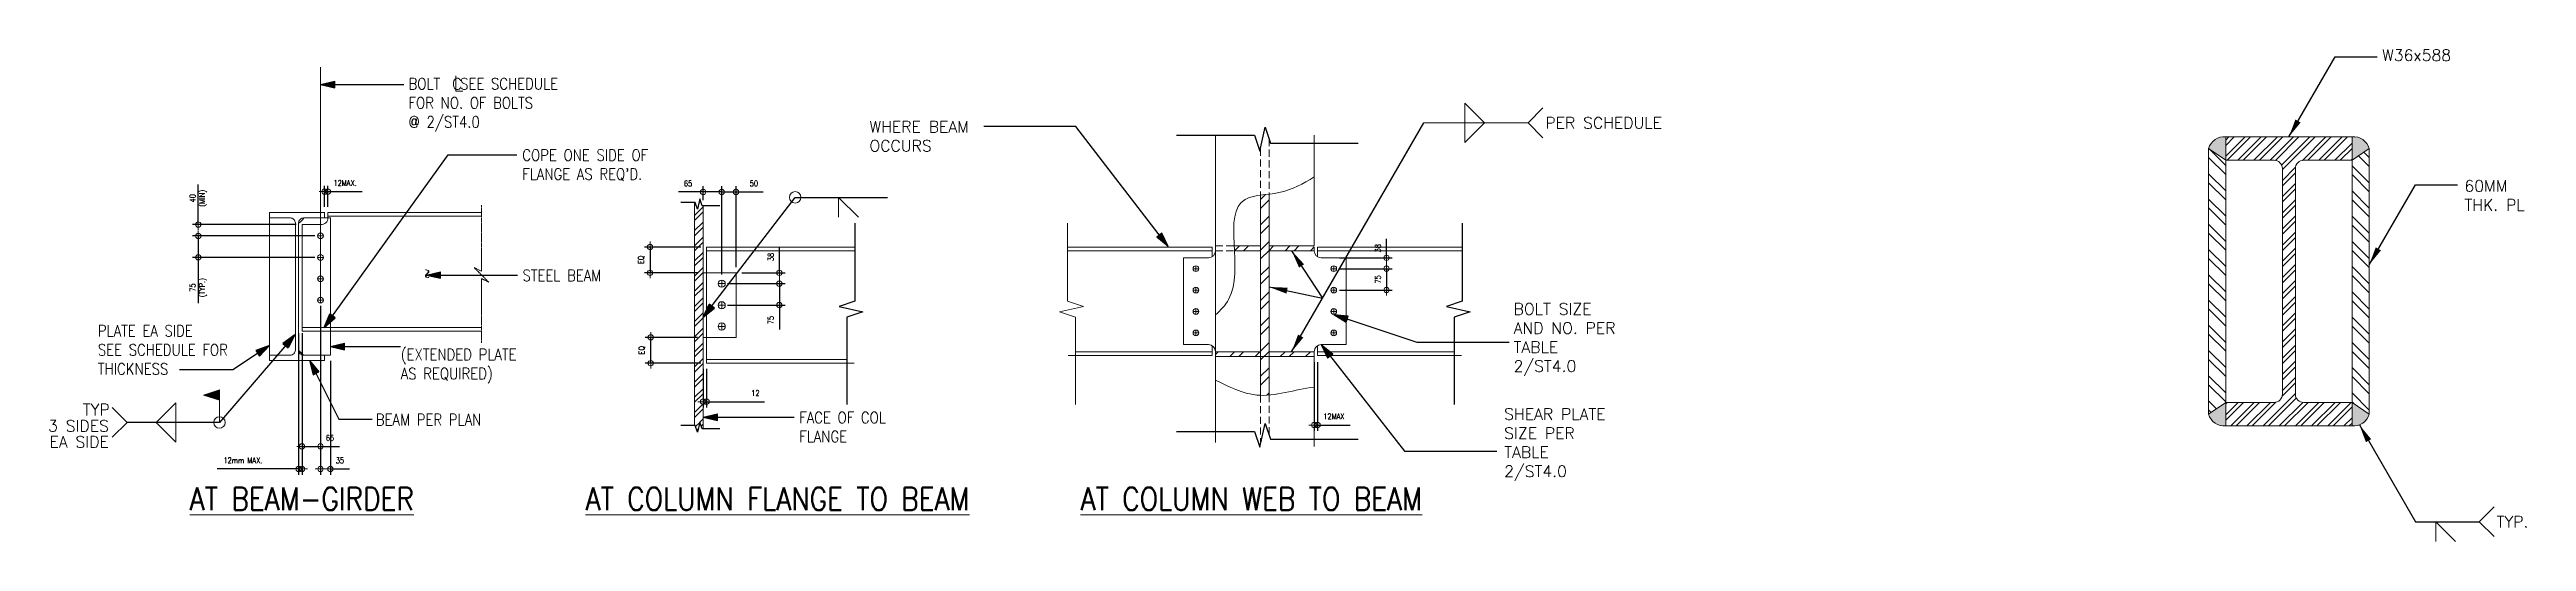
# Model space of a CAD drawing. Header units: millimetres. Extents: x -14320 to 437400, y -59080 to 73710.
# Drawn here: x 29545 to 38211, y 19687 to 21410 of the extents above; entities that cross this region are included whole.
import ezdxf
from ezdxf.enums import TextEntityAlignment as Align

# ---------------------------------------------------------------- set-up
doc = ezdxf.new("R2010")
doc.units = ezdxf.units.MM
doc.header["$LTSCALE"] = 10
doc.header["$MEASUREMENT"] = 0
for name, pattern in [('DASHED', [0.75, 0.5, -0.25]), ('HIDDEN', [0.375, 0.25, -0.125]), ('PHANTOM2', [1.25, 0.625, -0.125, 0.125, -0.125, 0.125, -0.125])]:
    doc.linetypes.add(name, pattern=pattern)
for name, color, linetype, lineweight in [('S-ANNO-DIMS', 1, 'Continuous', 5), ('S-Anno-Symb', 143, 'PHANTOM2', 13), ('S-Anno-Text', 52, 'Continuous', 15), ('S-ANNO-WELD', 1, 'Continuous', 9), ('S-BEAM-IDEN', 2, 'Continuous', 9), ('S-DETL-LN03', 3, 'Continuous', 9), ('S-DETL-LN04', 4, 'Continuous', 9), ('S-DETL-LN4', 4, 'Continuous', 9), ('S-DETL-LN8', 8, 'Continuous', 9), ('S-DETL-PATT', 9, 'Continuous', 9), ('WELD', 251, 'Continuous', 5)]:
    doc.layers.add(name, color=color, linetype=linetype, lineweight=lineweight)
doc.styles.add('1', font='simplex.shx', dxfattribs={"width": 0.85, "height": 40})
doc.styles.add('2', font='simplex.shx', dxfattribs={"width": 0.95, "height": 40})
doc.styles.add('40', font='simplex.shx', dxfattribs={"width": 0.8, "height": 20})
doc.styles.add('ROMANS8', font='ROMANS.shx', dxfattribs={"height": 0.75})
doc.styles.add('ROMANSX', font='ROMANS.shx', dxfattribs={"height": 0.09375})
doc.dimstyles.new('ESCA20', dxfattribs={"dimtxt": 40, "dimasz": 0.25, "dimexe": 20, "dimexo": 20, "dimgap": 20, "dimtad": 1, "dimdec": 0, "dimrnd": 1, "dimdsep": 46, "dimtxsty": '40', "dimblk1": 'ESCADIM_ARW', "dimblk2": 'ESCADIM_ARW', "dimsah": 1, "dimcen": 50, "dimclrd": 256, "dimclre": 256, "dimclrt": 52, "dimadec": 0, "dimazin": 0, "dimtfac": 1, "dimtdec": 0, "dimtofl": 0, "dimtmove": 0, "dimatfit": 3, "dimldrblk": 'ESCADIM_ARW', "dimfxl": 1, "dimtolj": 1, "dimtzin": 0, "dimarcsym": 0})
doc.dimstyles.new('ESCA_ARW$7', dxfattribs={"dimtxt": 200, "dimasz": 1, "dimexe": 100, "dimexo": 100, "dimgap": 100, "dimtad": 1, "dimdec": 0, "dimrnd": 1, "dimdsep": 46, "dimtxsty": '1', "dimblk1": 'dim_arw', "dimblk2": 'dim_arw', "dimsah": 1, "dimcen": 50, "dimclrd": 1, "dimclre": 256, "dimclrt": 52, "dimadec": 0, "dimazin": 0, "dimtfac": 1, "dimtofl": 0, "dimtmove": 0, "dimatfit": 3, "dimldrblk": 'dim_arw', "dimfxl": 1, "dimtolj": 1, "dimtzin": 0, "dimarcsym": 0})
doc.dimstyles.new('TYP8$7', dxfattribs={"dimscale": 8, "dimtxt": 0.09375, "dimasz": 0.125, "dimexe": 0.0625, "dimexo": 0.0625, "dimgap": 0.03125, "dimtad": 0, "dimtoh": 1, "dimdec": 4, "dimzin": 3, "dimdsep": 46, "dimlunit": 4, "dimtxsty": 'ROMANS8', "dimcen": 0.125, "dimdle": 0.0625, "dimclrd": 256, "dimclre": 256, "dimclrt": 2, "dimadec": 0, "dimazin": 0, "dimtfac": 1, "dimtdec": 4, "dimtmove": 0, "dimatfit": 3, "dimfxl": 1, "dimtvp": 0.7, "dimfrac": 2, "dimtolj": 1, "dimtzin": 0, "dimarcsym": 0})
pattern_1 = [(45, (-29043.986, 11679.27), (-44.194174, 44.194174), []), (45, (-29043.986, 11710.52), (-44.194174, 44.194174), [])]

msp = doc.modelspace()

# ---------------------------------------------------------------- texts
at = {"layer": 'S-ANNO-DIMS', "color": 52, "insert": (30773.5, 20301.6), "char_height": 40, "width": 447.364, "attachment_point": 4, "style": '1'}
msp.add_mtext('\\A1;(EXTENDED PLATE AS REQUIRED)', dxfattribs=at)
at = {"layer": 'S-Anno-Text'}
for s, insert, char_height, width, attachment_point, style in [('W36x588', (37705.2, 21389.5), 40, 435.833, 4, 'ROMANSX'), ('BOLT   SEE SCHEDULE FOR NO. OF BOLTS\\P@ 2/ST4.0', (30800.7, 21309.4), 40, 670.281, 1, '1'), ('WHERE BEAM\\POCCURS', (32413.3, 21105.7), 40, 435.833, 4, 'ROMANSX'), ('PER SCHEDULE', (34778.1, 21152.6), 40, 435.833, 4, 'ROMANSX'), ("COPE ONE SIDE OF FLANGE AS REQ'D.", (31198.8, 21059.9), 40, 670.281, 1, '1'), ('60MM \\PTHK. PL', (37993.5, 20898.6), 40, 435.833, 4, 'ROMANSX'), ('STEEL BEAM', (31199.4, 20638.6), 40, 670.281, 1, '1'), ('BOLT SIZE AND NO. PER TABLE 2/ST4.0', (34666.9, 20394.4), 40, 435.833, 4, 'ROMANSX'), ('PLATE EA SIDE \\PSEE SCHEDULE FOR THICKNESS', (29713.8, 20444.8), 40, 670.281, 1, '1'), ('3 SIDES', (29752.2, 20091.9), 40, 275.166, 6, 'ROMANSX'), ('TYP', (29755.3, 20148.8), 40, 166.667, 6, 'ROMANSX'), ('BEAM PER PLAN', (30686.6, 20133.8), 40, 670.281, 1, '1'), ('FACE OF COL\\PFLANGE', (32167.7, 20141.2), 40, 670.281, 1, '1'), ('SHEAR PLATE SIZE PER TABLE 2/ST4.0', (34634, 20026.4), 40, 435.833, 4, 'ROMANSX'), ('EA SIDE', (29752.2, 20036), 40, 275.166, 6, 'ROMANSX'), ('{\\LAT BEAM-GIRDER}', (30035.5, 19876.5), 80, 1043.657, 1, '1'), ('{\\LAT COLUMN FLANGE TO BEAM}', (31420.2, 19876.5), 80, 1609.181, 1, '1'), ('{\\LAT COLUMN WEB TO BEAM}', (33151.8, 19876.5), 80, 1598.436, 1, '1'), ('TYP.', (38105.9, 19756.2), 40, 435.833, 4, 'ROMANSX')]:
    msp.add_mtext(s, dxfattribs=dict(at, insert=insert, char_height=char_height, width=width, attachment_point=attachment_point, style=style))
at = {"layer": 'S-Anno-Text', "insert": (30843.2, 20607.2), "char_height": 40, "width": 411.494, "attachment_point": 1, "rotation": 90, "style": '1'}
msp.add_mtext('~', dxfattribs=at)

# ---------------------------------------------------------------- blocks, each defined once
blk = doc.blocks.new('dim_arw')
h = blk.add_hatch(color=256)
h.paths.add_polyline_path([(-126, 29), (0, 0), (-126, -29, -0.115681), (-133, 0, -0.115681)])
h.paths.add_polyline_path([(-249, 58), (-126, 29, 0.115681), (-133, 0, 0.115681), (-126, -29), (-249, -58)])
for p, q in [((0, 0), (-249, 58)), ((-249, 58), (-249, -58)), ((0, 0), (-249, -58))]:
    blk.add_line(p, q)
blk = doc.blocks.new('ESCADIM_ARW')
at = {"color": 9}
blk.add_line((75, 0), (-75, 0), dxfattribs=at)
blk.add_circle((0, 0), 37.5, dxfattribs=at)
blk = doc.blocks.new('*D23')
at = {"layer": 'Defpoints', "color": 0, "transparency": 16777216}
for p in [(30518.8, 20912.1), (30506.8, 20838.9), (30518.8, 20838.9)]:
    blk.add_point(p, dxfattribs=at)
at = {"layer": 'S-BEAM-IDEN', "lineweight": -2, "transparency": 16777216}
for p, q in [((30506.6, 20912.1), (30506.3, 20912.1)), ((30506.8, 20858.9), (30506.8, 20932.1)), ((30518.8, 20858.9), (30518.8, 20932.1)), ((30519.1, 20912.1), (30638.5, 20912.1))]:
    blk.add_line(p, q, dxfattribs=at)
at = {"layer": 'S-BEAM-IDEN', "lineweight": -2, "transparency": 16777216, "xscale": 0.25, "yscale": 0.25, "zscale": 0.25}
blk.add_blockref('ESCADIM_ARW', (30506.8, 20912.1), dxfattribs=at)
at = {"layer": 'S-BEAM-IDEN', "lineweight": -2, "transparency": 16777216, "xscale": 0.25, "yscale": 0.25, "zscale": 0.25, "rotation": 180}
blk.add_blockref('ESCADIM_ARW', (30518.8, 20912.1), dxfattribs=at)
at = {"layer": 'S-BEAM-IDEN', "color": 52, "transparency": 16777216, "insert": (30578.9, 20942.1), "char_height": 20, "attachment_point": 5, "style": '40'}
blk.add_mtext('\\A1;12MAX.', dxfattribs=at)
blk = doc.blocks.new('*D24')
at = {"layer": 'Defpoints', "color": 0, "transparency": 16777216}
for p in [(30416.1, 20436), (30428.1, 20436), (30416.1, 19941)]:
    blk.add_point(p, dxfattribs=at)
at = {"layer": 'S-ANNO-DIMS', "lineweight": -2, "transparency": 16777216}
for p, q in [((30416.1, 20416), (30416.1, 19921)), ((30428.1, 20416), (30428.1, 19921)), ((30415.9, 19941), (30131.6, 19941)), ((30428.4, 19941), (30428.6, 19941))]:
    blk.add_line(p, q, dxfattribs=at)
at = {"layer": 'S-ANNO-DIMS', "lineweight": -2, "transparency": 16777216, "xscale": 0.25, "yscale": 0.25, "zscale": 0.25}
blk.add_blockref('ESCADIM_ARW', (30416.1, 19941), dxfattribs=at)
at = {"layer": 'S-ANNO-DIMS', "lineweight": -2, "transparency": 16777216, "xscale": 0.25, "yscale": 0.25, "zscale": 0.25, "rotation": 180}
blk.add_blockref('ESCADIM_ARW', (30428.1, 19941), dxfattribs=at)
at = {"layer": 'S-ANNO-DIMS', "color": 52, "transparency": 16777216, "insert": (30221.3, 19971), "char_height": 20, "attachment_point": 5, "style": '40'}
blk.add_mtext('\\A1;12mm MAX.', dxfattribs=at)
blk = doc.blocks.new('cp_line')
at = {"layer": 'S-Anno-Symb'}
blk.add_lwpolyline([(-18, 144), (-18, -129), (100, -129)], dxfattribs=at)
at = {"layer": 'S-Anno-Symb', "style": '2', "width": 0.95}
blk.add_attdef('C', text='', height=200, dxfattribs=at).set_placement((0, 0), align=Align.MIDDLE_CENTER)
blk = doc.blocks.new('*D25')
at = {"layer": 'Defpoints', "color": 0, "transparency": 16777216}
for p in [(31831.4, 20311.5), (31843.4, 20311.5), (31831.4, 20176.6)]:
    blk.add_point(p, dxfattribs=at)
at = {"layer": 'S-ANNO-DIMS', "lineweight": -2, "transparency": 16777216}
for p, q in [((31831.4, 20291.5), (31831.4, 20156.6)), ((31843.4, 20291.5), (31843.4, 20156.6)), ((31831.1, 20176.6), (31830.9, 20176.6)), ((31843.6, 20176.6), (32045.8, 20176.6))]:
    blk.add_line(p, q, dxfattribs=at)
at = {"layer": 'S-ANNO-DIMS', "lineweight": -2, "transparency": 16777216, "xscale": 0.25, "yscale": 0.25, "zscale": 0.25}
blk.add_blockref('ESCADIM_ARW', (31831.4, 20176.6), dxfattribs=at)
at = {"layer": 'S-ANNO-DIMS', "lineweight": -2, "transparency": 16777216, "xscale": 0.25, "yscale": 0.25, "zscale": 0.25, "rotation": 180}
blk.add_blockref('ESCADIM_ARW', (31843.4, 20176.6), dxfattribs=at)
at = {"layer": 'S-ANNO-DIMS', "color": 52, "transparency": 16777216, "insert": (32014.4, 20206.6), "char_height": 20, "attachment_point": 5, "style": '40'}
blk.add_mtext('\\A1;12', dxfattribs=at)
blk = doc.blocks.new('*D26')
at = {"layer": 'Defpoints', "color": 0, "transparency": 16777216}
for p in [(31946.4, 20627.8), (31896.4, 20589.8), (32098.1, 20589.8)]:
    blk.add_point(p, dxfattribs=at)
at = {"layer": 'S-ANNO-DIMS', "lineweight": -2, "transparency": 16777216}
for p, q in [((32098.1, 20628.1), (32098.1, 20716.1)), ((31966.4, 20627.8), (32118.1, 20627.8)), ((31916.4, 20589.8), (32118.1, 20589.8)), ((32098.1, 20589.6), (32098.1, 20589.3))]:
    blk.add_line(p, q, dxfattribs=at)
at = {"layer": 'S-ANNO-DIMS', "lineweight": -2, "transparency": 16777216, "xscale": 0.25, "yscale": 0.25, "zscale": 0.25}
for p, rotation in [((32098.1, 20627.8), 270), ((32098.1, 20589.8), 90)]:
    blk.add_blockref('ESCADIM_ARW', p, dxfattribs=dict(at, rotation=rotation))
at = {"layer": 'S-ANNO-DIMS', "color": 52, "transparency": 16777216, "insert": (32068.1, 20683.2), "char_height": 20, "attachment_point": 5, "rotation": 90, "style": '40'}
blk.add_mtext('\\A1;38', dxfattribs=at)
blk = doc.blocks.new('*D27')
at = {"layer": 'Defpoints', "color": 0, "transparency": 16777216}
for p in [(31896.4, 20589.8), (31896.4, 20514.8), (32098.1, 20514.8)]:
    blk.add_point(p, dxfattribs=at)
at = {"layer": 'S-ANNO-DIMS', "lineweight": -2, "transparency": 16777216}
for p, q in [((31916.4, 20589.8), (32118.1, 20589.8)), ((32098.1, 20589.6), (32098.1, 20515.1)), ((31916.4, 20514.8), (32118.1, 20514.8)), ((32098.1, 20514.8), (32098.1, 20429.2))]:
    blk.add_line(p, q, dxfattribs=at)
at = {"layer": 'S-ANNO-DIMS', "lineweight": -2, "transparency": 16777216, "xscale": 0.25, "yscale": 0.25, "zscale": 0.25}
for p, rotation in [((32098.1, 20589.8), 90), ((32098.1, 20514.8), 270)]:
    blk.add_blockref('ESCADIM_ARW', p, dxfattribs=dict(at, rotation=rotation))
at = {"layer": 'S-ANNO-DIMS', "color": 52, "transparency": 16777216, "insert": (32068.1, 20462.2), "char_height": 20, "attachment_point": 5, "rotation": 90, "style": '40'}
blk.add_mtext('\\A1;75', dxfattribs=at)
blk = doc.blocks.new('*D28')
at = {"layer": 'Defpoints', "color": 0, "transparency": 16777216}
for p in [(30065.1, 20756.8), (30492.7, 20756.8), (30492.7, 20681.8)]:
    blk.add_point(p, dxfattribs=at)
at = {"layer": 'S-ANNO-DIMS', "lineweight": -2, "transparency": 16777216}
for p, q in [((30472.7, 20756.8), (30045.1, 20756.8)), ((30065.1, 20756.6), (30065.1, 20682.1)), ((30472.7, 20681.8), (30045.1, 20681.8)), ((30065.1, 20681.8), (30065.1, 20521.6))]:
    blk.add_line(p, q, dxfattribs=at)
at = {"layer": 'S-ANNO-DIMS', "lineweight": -2, "transparency": 16777216, "xscale": 0.25, "yscale": 0.25, "zscale": 0.25}
for p, rotation in [((30065.1, 20756.8), 90), ((30065.1, 20681.8), 270)]:
    blk.add_blockref('ESCADIM_ARW', p, dxfattribs=dict(at, rotation=rotation))
at = {"layer": 'S-ANNO-DIMS', "color": 52, "transparency": 16777216, "insert": (30065.1, 20575.9), "char_height": 20, "attachment_point": 5, "rotation": 90, "style": '40'}
blk.add_mtext('\\A1;75\\P(TYP.)', dxfattribs=at)
blk = doc.blocks.new('*D29')
at = {"layer": 'Defpoints', "color": 0, "transparency": 16777216}
for p in [(30065.1, 20796.8), (30428.1, 20796.8), (30492.7, 20756.8)]:
    blk.add_point(p, dxfattribs=at)
at = {"layer": 'S-ANNO-DIMS', "lineweight": -2, "transparency": 16777216}
for p, q in [((30065.1, 20797.1), (30065.1, 20937.3)), ((30408.1, 20796.8), (30045.1, 20796.8)), ((30472.7, 20756.8), (30045.1, 20756.8)), ((30065.1, 20756.6), (30065.1, 20756.3))]:
    blk.add_line(p, q, dxfattribs=at)
at = {"layer": 'S-ANNO-DIMS', "lineweight": -2, "transparency": 16777216, "xscale": 0.25, "yscale": 0.25, "zscale": 0.25}
for p, rotation in [((30065.1, 20796.8), 270), ((30065.1, 20756.8), 90)]:
    blk.add_blockref('ESCADIM_ARW', p, dxfattribs=dict(at, rotation=rotation))
at = {"layer": 'S-ANNO-DIMS', "color": 52, "transparency": 16777216, "insert": (30065.1, 20888.8), "char_height": 20, "attachment_point": 5, "rotation": 90, "style": '40'}
blk.add_mtext('\\A1;40\\P(MIN)', dxfattribs=at)
blk = doc.blocks.new('*D20')
at = {"layer": 'Defpoints', "color": 0, "transparency": 16777216}
for p in [(31648.1, 20401.8), (31831.4, 20401.8), (31843.4, 20311.5)]:
    blk.add_point(p, dxfattribs=at)
at = {"layer": 'S-ANNO-DIMS', "lineweight": -2, "transparency": 16777216}
for p, q in [((31811.4, 20401.8), (31628.1, 20401.8)), ((31648.1, 20311.7), (31648.1, 20401.6)), ((31823.4, 20311.5), (31628.1, 20311.5))]:
    blk.add_line(p, q, dxfattribs=at)
at = {"layer": 'S-ANNO-DIMS', "lineweight": -2, "transparency": 16777216, "xscale": 0.25, "yscale": 0.25, "zscale": 0.25}
for p, rotation in [((31648.1, 20401.8), 90), ((31648.1, 20311.5), 270)]:
    blk.add_blockref('ESCADIM_ARW', p, dxfattribs=dict(at, rotation=rotation))
at = {"layer": 'S-ANNO-DIMS', "color": 52, "transparency": 16777216, "insert": (31617.1, 20356.6), "char_height": 20, "attachment_point": 5, "rotation": 90, "style": '40'}
blk.add_mtext('\\A1;EQ', dxfattribs=at)
blk = doc.blocks.new('*D21')
at = {"layer": 'Defpoints', "color": 0, "transparency": 16777216}
for p in [(31843.4, 20718.1), (31645.8, 20627.8), (31831.4, 20627.8)]:
    blk.add_point(p, dxfattribs=at)
at = {"layer": 'S-ANNO-DIMS', "lineweight": -2, "transparency": 16777216}
for p, q in [((31823.4, 20718.1), (31625.8, 20718.1)), ((31645.8, 20717.9), (31645.8, 20628.1)), ((31811.4, 20627.8), (31625.8, 20627.8))]:
    blk.add_line(p, q, dxfattribs=at)
at = {"layer": 'S-ANNO-DIMS', "lineweight": -2, "transparency": 16777216, "xscale": 0.25, "yscale": 0.25, "zscale": 0.25}
for p, rotation in [((31645.8, 20718.1), 90), ((31645.8, 20627.8), 270)]:
    blk.add_blockref('ESCADIM_ARW', p, dxfattribs=dict(at, rotation=rotation))
at = {"layer": 'S-ANNO-DIMS', "color": 52, "transparency": 16777216, "insert": (31614.9, 20673), "char_height": 20, "attachment_point": 5, "rotation": 90, "style": '40'}
blk.add_mtext('\\A1;EQ', dxfattribs=at)
blk = doc.blocks.new('WELD AROUND_DYN')
at = {"layer": 'S-ANNO-WELD'}
blk.add_circle((0, 0), 0.0469, dxfattribs=at)
blk = doc.blocks.new('*U8')
at = {"layer": 'S-ANNO-WELD'}
blk.add_line((0, 0), (0, 0.225), dxfattribs=at)
blk.add_lwpolyline([(0, 0.182), (0, 0.268), (-0.13, 0.225), (0, 0.182)], dxfattribs=at)
blk.add_solid([(0, 0.182), (-0.13, 0.225), (0, 0.268)], dxfattribs=at)
blk = doc.blocks.new('*U11')
at = {"layer": 'S-ANNO-WELD'}
blk.add_lwpolyline([(0, 0), (0, -0.162), (0.162, 0)], dxfattribs=at)
blk = doc.blocks.new('*D30')
at = {"layer": 'Defpoints', "color": 0, "transparency": 16777216}
for p in [(30492.7, 20531.8), (30428.1, 20429.6), (30492.7, 20020)]:
    blk.add_point(p, dxfattribs=at)
at = {"layer": 'S-ANNO-DIMS', "lineweight": -2, "transparency": 16777216}
for p, q in [((30492.7, 20511.8), (30492.7, 20000)), ((30428.1, 20409.6), (30428.1, 20000)), ((30428.4, 20020), (30492.5, 20020)), ((30492.7, 20020), (30558.9, 20020))]:
    blk.add_line(p, q, dxfattribs=at)
at = {"layer": 'S-ANNO-DIMS', "lineweight": -2, "transparency": 16777216, "xscale": 0.25, "yscale": 0.25, "zscale": 0.25, "rotation": 180}
blk.add_blockref('ESCADIM_ARW', (30428.1, 20020), dxfattribs=at)
at = {"layer": 'S-ANNO-DIMS', "lineweight": -2, "transparency": 16777216, "xscale": 0.25, "yscale": 0.25, "zscale": 0.25}
blk.add_blockref('ESCADIM_ARW', (30492.7, 20020), dxfattribs=at)
at = {"layer": 'S-ANNO-DIMS', "color": 52, "transparency": 16777216, "insert": (30526, 20050), "char_height": 20, "attachment_point": 5, "style": '40'}
blk.add_mtext('\\A1;65', dxfattribs=at)
blk = doc.blocks.new('*D31')
at = {"layer": 'Defpoints', "color": 0, "transparency": 16777216}
for p in [(31896.4, 20910.7), (31831.4, 20862.4), (31896.4, 20602.3)]:
    blk.add_point(p, dxfattribs=at)
at = {"layer": 'S-ANNO-DIMS', "lineweight": -2, "transparency": 16777216}
for p, q in [((31831.4, 20910.7), (31745.8, 20910.7)), ((31831.4, 20882.4), (31831.4, 20930.7)), ((31896.1, 20910.7), (31831.6, 20910.7)), ((31896.4, 20622.3), (31896.4, 20930.7))]:
    blk.add_line(p, q, dxfattribs=at)
at = {"layer": 'S-ANNO-DIMS', "lineweight": -2, "transparency": 16777216, "xscale": 0.25, "yscale": 0.25, "zscale": 0.25, "rotation": 180}
blk.add_blockref('ESCADIM_ARW', (31831.4, 20910.7), dxfattribs=at)
at = {"layer": 'S-ANNO-DIMS', "lineweight": -2, "transparency": 16777216, "xscale": 0.25, "yscale": 0.25, "zscale": 0.25}
blk.add_blockref('ESCADIM_ARW', (31896.4, 20910.7), dxfattribs=at)
at = {"layer": 'S-ANNO-DIMS', "color": 52, "transparency": 16777216, "insert": (31778.8, 20940.7), "char_height": 20, "attachment_point": 5, "style": '40'}
blk.add_mtext('\\A1;65', dxfattribs=at)
blk = doc.blocks.new('*D22')
at = {"layer": 'Defpoints', "color": 0, "transparency": 16777216}
for p in [(31896.4, 20910.7), (31946.4, 20627.8), (31896.4, 20602.3)]:
    blk.add_point(p, dxfattribs=at)
at = {"layer": 'S-ANNO-DIMS', "lineweight": -2, "transparency": 16777216}
for p, q in [((31896.4, 20622.3), (31896.4, 20930.7)), ((31896.6, 20910.7), (31946.1, 20910.7)), ((31946.4, 20647.8), (31946.4, 20930.7)), ((31946.4, 20910.7), (32042, 20910.7))]:
    blk.add_line(p, q, dxfattribs=at)
at = {"layer": 'S-ANNO-DIMS', "lineweight": -2, "transparency": 16777216, "xscale": 0.25, "yscale": 0.25, "zscale": 0.25, "rotation": 180}
blk.add_blockref('ESCADIM_ARW', (31896.4, 20910.7), dxfattribs=at)
at = {"layer": 'S-ANNO-DIMS', "lineweight": -2, "transparency": 16777216, "xscale": 0.25, "yscale": 0.25, "zscale": 0.25}
blk.add_blockref('ESCADIM_ARW', (31946.4, 20910.7), dxfattribs=at)
at = {"layer": 'S-ANNO-DIMS', "color": 52, "transparency": 16777216, "insert": (32009, 20940.7), "char_height": 20, "attachment_point": 5, "style": '40'}
blk.add_mtext('\\A1;50', dxfattribs=at)
blk = doc.blocks.new('*D32')
at = {"layer": 'Defpoints', "color": 0, "transparency": 16777216}
for p in [(34037.7, 20680.3), (34037.7, 20642.3), (34222.2, 20680.3)]:
    blk.add_point(p, dxfattribs=at)
at = {"layer": 'S-ANNO-DIMS', "lineweight": -2, "transparency": 16777216}
for p, q in [((34222.2, 20680.6), (34222.2, 20746.7)), ((34057.7, 20680.3), (34242.2, 20680.3)), ((34057.7, 20642.3), (34242.2, 20642.3)), ((34222.2, 20642.1), (34222.2, 20641.8))]:
    blk.add_line(p, q, dxfattribs=at)
at = {"layer": 'S-ANNO-DIMS', "lineweight": -2, "transparency": 16777216, "xscale": 0.25, "yscale": 0.25, "zscale": 0.25}
for p, rotation in [((34222.2, 20680.3), 270), ((34222.2, 20642.3), 90)]:
    blk.add_blockref('ESCADIM_ARW', p, dxfattribs=dict(at, rotation=rotation))
at = {"layer": 'S-ANNO-DIMS', "color": 52, "transparency": 16777216, "insert": (34192.2, 20713.8), "char_height": 20, "attachment_point": 5, "rotation": 90, "style": '40'}
blk.add_mtext('\\A1;38', dxfattribs=at)
blk = doc.blocks.new('*D33')
at = {"layer": 'Defpoints', "color": 0, "transparency": 16777216}
for p in [(34057.7, 20642.3), (34037.7, 20567.3), (34222.2, 20567.3)]:
    blk.add_point(p, dxfattribs=at)
at = {"layer": 'S-ANNO-DIMS', "lineweight": -2, "transparency": 16777216}
for p, q in [((34077.7, 20642.3), (34242.2, 20642.3)), ((34222.2, 20642.1), (34222.2, 20567.6)), ((34057.7, 20567.3), (34242.2, 20567.3))]:
    blk.add_line(p, q, dxfattribs=at)
at = {"layer": 'S-ANNO-DIMS', "lineweight": -2, "transparency": 16777216, "xscale": 0.25, "yscale": 0.25, "zscale": 0.25}
for p, rotation in [((34222.2, 20642.3), 90), ((34222.2, 20567.3), 270)]:
    blk.add_blockref('ESCADIM_ARW', p, dxfattribs=dict(at, rotation=rotation))
at = {"layer": 'S-ANNO-DIMS', "color": 52, "transparency": 16777216, "insert": (34192.2, 20604.8), "char_height": 20, "attachment_point": 5, "rotation": 90, "style": '40'}
blk.add_mtext('\\A1;75', dxfattribs=at)
blk = doc.blocks.new('*D34')
at = {"layer": 'Defpoints', "color": 0, "transparency": 16777216}
for p in [(33969.2, 20334.7), (33981.2, 20334.7), (33981.2, 20095)]:
    blk.add_point(p, dxfattribs=at)
at = {"layer": 'S-BEAM-IDEN', "lineweight": -2, "transparency": 16777216}
for p, q in [((33969.2, 20314.7), (33969.2, 20075)), ((33981.2, 20314.7), (33981.2, 20075)), ((33968.9, 20095), (33968.7, 20095)), ((33981.4, 20095), (34094.8, 20095))]:
    blk.add_line(p, q, dxfattribs=at)
at = {"layer": 'S-BEAM-IDEN', "lineweight": -2, "transparency": 16777216, "xscale": 0.25, "yscale": 0.25, "zscale": 0.25}
blk.add_blockref('ESCADIM_ARW', (33969.2, 20095), dxfattribs=at)
at = {"layer": 'S-BEAM-IDEN', "lineweight": -2, "transparency": 16777216, "xscale": 0.25, "yscale": 0.25, "zscale": 0.25, "rotation": 180}
blk.add_blockref('ESCADIM_ARW', (33981.2, 20095), dxfattribs=at)
at = {"layer": 'S-BEAM-IDEN', "color": 52, "transparency": 16777216, "insert": (34038.2, 20125), "char_height": 20, "attachment_point": 5, "style": '40'}
blk.add_mtext('\\A1;12MAX', dxfattribs=at)
blk = doc.blocks.new('*D35')
at = {"layer": 'Defpoints', "color": 0, "transparency": 16777216}
for p in [(30492.7, 20436.6), (30527.4, 20339.5), (30527.4, 19941)]:
    blk.add_point(p, dxfattribs=at)
at = {"layer": 'S-ANNO-DIMS', "lineweight": -2, "transparency": 16777216}
for p, q in [((30492.7, 20416.6), (30492.7, 19921)), ((30527.4, 20319.5), (30527.4, 19921)), ((30492.5, 19941), (30492.2, 19941)), ((30527.6, 19941), (30593.8, 19941))]:
    blk.add_line(p, q, dxfattribs=at)
at = {"layer": 'S-ANNO-DIMS', "lineweight": -2, "transparency": 16777216, "xscale": 0.25, "yscale": 0.25, "zscale": 0.25}
blk.add_blockref('ESCADIM_ARW', (30492.7, 19941), dxfattribs=at)
at = {"layer": 'S-ANNO-DIMS', "lineweight": -2, "transparency": 16777216, "xscale": 0.25, "yscale": 0.25, "zscale": 0.25, "rotation": 180}
blk.add_blockref('ESCADIM_ARW', (30527.4, 19941), dxfattribs=at)
at = {"layer": 'S-ANNO-DIMS', "color": 52, "transparency": 16777216, "insert": (30560.8, 19971), "char_height": 20, "attachment_point": 5, "style": '40'}
blk.add_mtext('\\A1;35', dxfattribs=at)

# ---------------------------------------------------------------- dimensions: what is measured, and where the dimension line sits
at = {"layer": 'S-ANNO-DIMS'}
for base, p1, p2, text, picture, middle in [((30065.1, 20796.8), (30492.7, 20756.8), (30428.1, 20796.8), '<>\\X(MIN)', '*D29', (30065.1, 20888.8)), ((30065.1, 20756.8), (30492.7, 20681.8), (30492.7, 20756.8), '<>\\X(TYP.)', '*D28', (30065.1, 20575.9)), ((31645.8, 20627.8), (31843.4, 20718.1), (31831.4, 20627.8), 'EQ', '*D21', (31645.8, 20673)), ((31648.1, 20401.8), (31843.4, 20311.5), (31831.4, 20401.8), 'EQ', '*D20', (31648.1, 20356.6))]:
    dim = msp.add_linear_dim(base=base, p1=p1, p2=p2, angle=90, text=text, dimstyle='ESCA20', dxfattribs=at)
    dim.commit()
    dim.dimension.update_dxf_attribs({"geometry": picture, "text_midpoint": middle, "dimtype": 160})
for base, p1, p2, picture, middle in [((31896.4, 20910.7), (31831.4, 20862.4), (31896.4, 20602.3), '*D31', (31778.8, 20910.7)), ((31831.4, 20176.6), (31843.4, 20311.5), (31831.4, 20311.5), '*D25', (32014.4, 20176.6))]:
    dim = msp.add_linear_dim(base=base, p1=p1, p2=p2, dimstyle='ESCA20', dxfattribs=at)
    dim.commit()
    dim.dimension.update_dxf_attribs({"geometry": picture, "text_midpoint": middle, "dimtype": 160})
for base, p1, p2, angle, picture, middle in [((31896.4, 20910.7), (31946.4, 20627.8), (31896.4, 20602.3), 180, '*D22', (32009, 20910.7)), ((32098.1, 20589.8), (31946.4, 20627.8), (31896.4, 20589.8), 90, '*D26', (32098.1, 20683.2)), ((32098.1, 20514.8), (31896.4, 20589.8), (31896.4, 20514.8), 90, '*D27', (32098.1, 20462.2))]:
    dim = msp.add_linear_dim(base=base, p1=p1, p2=p2, angle=angle, dimstyle='ESCA20', dxfattribs=at)
    dim.commit()
    dim.dimension.update_dxf_attribs({"geometry": picture, "text_midpoint": middle, "dimtype": 160})
for base, p1, p2, picture, middle in [((34222.2, 20680.3), (34037.7, 20642.3), (34037.7, 20680.3), '*D32', (34192.2, 20713.8)), ((34222.2, 20567.3), (34057.7, 20642.3), (34037.7, 20567.3), '*D33', (34192.2, 20604.8))]:
    dim = msp.add_linear_dim(base=base, p1=p1, p2=p2, angle=90, dimstyle='ESCA20', dxfattribs=at)
    dim.commit()
    dim.dimension.update_dxf_attribs({"geometry": picture, "text_midpoint": middle})
for base, p1, p2, picture, middle in [((30492.7, 20020), (30428.1, 20429.6), (30492.7, 20531.8), '*D30', (30526, 20050)), ((30527.4, 19941), (30492.7, 20436.6), (30527.4, 20339.5), '*D35', (30560.8, 19971))]:
    dim = msp.add_linear_dim(base=base, p1=p1, p2=p2, dimstyle='ESCA20', dxfattribs=at)
    dim.commit()
    dim.dimension.update_dxf_attribs({"geometry": picture, "text_midpoint": middle})
dim = msp.add_linear_dim(base=(30416.1, 19941), p1=(30428.1, 20436), p2=(30416.1, 20436), text='12mm MAX.', dimstyle='ESCA20', dxfattribs=at)
dim.commit()
dim.dimension.update_dxf_attribs({"geometry": '*D24', "text_midpoint": (30221.3, 19941), "dimtype": 160})
at = {"layer": 'S-BEAM-IDEN'}
for base, p1, p2, text, picture, middle in [((30518.8, 20912.1), (30506.8, 20838.9), (30518.8, 20838.9), '<>MAX.', '*D23', (30578.9, 20942.1)), ((33981.2, 20095), (33969.2, 20334.7), (33981.2, 20334.7), '<>MAX', '*D34', (34038.2, 20125))]:
    dim = msp.add_linear_dim(base=base, p1=p1, p2=p2, text=text, dimstyle='ESCA20', dxfattribs=at)
    dim.commit()
    dim.dimension.update_dxf_attribs({"geometry": picture, "text_midpoint": middle})

# ---------------------------------------------------------------- hatches: boundary and pattern name
at = {"layer": 'S-DETL-LN8'}
h = msp.add_hatch(dxfattribs=at)
h.set_pattern_fill('STEEL', color=256, scale=500, angle=90, style=0)
h.set_pattern_definition([(135, (-17013.81, 14098.6), (-44.194174, -44.194174), []), (135, (-17045.06, 14098.6), (-44.194174, -44.194174), [])])
h.paths.add_polyline_path([(37600.3, 21021.8), (37660.3, 21062.8), (37660.3, 20132.9), (37600.3, 20173.9)])
h.paths.add_polyline_path([(37158.3, 21021.8), (37098.3, 21062.8), (37098.3, 20132.9), (37158.3, 20173.9)])
h = msp.add_hatch(dxfattribs=at)
h.set_pattern_fill('ANSI32', color=256, scale=100, style=0)
h.set_pattern_definition([(45, (-18347.25, 23394.665), (-26.516504, 26.516504), []), (45, (-18329.574, 23394.665), (-26.516504, 26.516504), [])])
h.paths.add_polyline_path([(31831.4, 20862.4), (31827.8, 20862.4), (31819.9, 20886.4), (31811.7, 20850.5), (31803.8, 20874.4), (31801.4, 20874.4), (31801.4, 20093.5), (31803.8, 20093.5), (31811.7, 20069.6), (31819.9, 20105.5), (31827.8, 20081.6), (31831.4, 20081.6)])
h = msp.add_hatch(dxfattribs=at)
h.set_pattern_fill('STEEL', color=256, scale=500, style=0)
h.set_pattern_definition(pattern_1)
edge = h.paths.add_edge_path()
edge.add_spline(control_points=[(33811.6, 20903.2), (33801.5, 20901.9), (33791.4, 20900.8), (33781.6, 20899.4)], knot_values=[187.129067, 187.129067, 187.129067, 187.129067, 215.448342, 215.448342, 215.448342, 215.448342], degree=3, periodic=0)
edge.add_line((33781.6, 20899.4), (33781.6, 20198.9))
edge.add_spline(control_points=[(33781.6, 20198.9), (33791.5, 20198.6), (33801.6, 20198.9), (33811.6, 20199.8)], knot_values=[167.324769, 167.324769, 167.324769, 167.324769, 198.116162, 198.116162, 198.116162, 198.116162], degree=3, periodic=0)
edge.add_line((33811.6, 20199.8), (33811.6, 20903.2))
h = msp.add_hatch(dxfattribs=at)
h.set_pattern_fill('STEEL', color=256, scale=500, style=0)
h.set_pattern_definition(pattern_1)
edge = h.paths.add_edge_path()
edge.add_line((33781.6, 20705.3), (33781.6, 20722.1))
edge.add_line((33781.6, 20722.1), (33689.2, 20722.1))
edge.add_spline(control_points=[(33689.2, 20722.1), (33689.5, 20716.6), (33689.8, 20710.9), (33690.1, 20705.3)], knot_values=[459.768812, 459.768812, 459.768812, 459.768812, 474.095866, 474.095866, 474.095866, 474.095866], degree=3, periodic=0)
edge.add_line((33690.1, 20705.3), (33781.6, 20705.3))
h.paths.add_polyline_path([(33781.6, 20334.7), (33781.6, 20351.5), (33624.1, 20351.5), (33624.1, 20334.7)])
h = msp.add_hatch(dxfattribs=at)
h.set_pattern_fill('STEEL', color=256, scale=500, style=0)
h.set_pattern_definition(pattern_1)
h.paths.add_polyline_path([(33811.6, 20722.1), (33811.6, 20705.3), (33969.2, 20705.3), (33969.2, 20718.1), (33969.2, 20722.1)])
h.paths.add_polyline_path([(33969.2, 20334.7), (33969.2, 20338.7), (33969.2, 20351.5), (33811.6, 20351.5), (33811.6, 20334.7)])
at = {"layer": 'S-DETL-PATT'}
h = msp.add_hatch(dxfattribs=at)
h.set_pattern_fill('ANSI32', color=256, scale=106.666667, style=0)
h.set_pattern_definition([(45, (-17013.81, 14098.6), (-28.28427, 28.28427), []), (45, (-16994.954, 14098.6), (-28.28427, 28.28427), [])])
edge = h.paths.add_edge_path()
edge.add_line((37379.3, 20091.9), (37158.3, 20091.9))
edge.add_line((37158.3, 20091.9), (37158.3, 20173.9))
edge.add_line((37158.3, 20173.9), (37327.5, 20173.9))
edge.add_arc((37327.5, 20203), 29.1, 270, 360)
edge.add_line((37356.5, 20203), (37356.5, 20992.7))
edge.add_arc((37327.5, 20992.7), 29.1, 0, 90)
edge.add_line((37327.5, 21021.8), (37158.3, 21021.8))
edge.add_line((37158.3, 21021.8), (37158.3, 21103.8))
edge.add_line((37158.3, 21103.8), (37600.3, 21103.8))
edge.add_line((37600.3, 21103.8), (37600.3, 21021.8))
edge.add_line((37600.3, 21021.8), (37431.1, 21021.8))
edge.add_arc((37431.1, 20992.7), 29.1, 90, 180)
edge.add_line((37402, 20992.7), (37402, 20203))
edge.add_arc((37431.1, 20203), 29.1, 180, 270)
edge.add_line((37431.1, 20173.9), (37600.3, 20173.9))
edge.add_line((37600.3, 20173.9), (37600.3, 20091.9))
edge.add_line((37600.3, 20091.9), (37379.3, 20091.9))
at = {"layer": 'WELD'}
h = msp.add_hatch(color=256, dxfattribs=at)
h.paths.add_polyline_path([(37158.3, 21103.8, 0.357162), (37098.3, 21062.8), (37158.3, 21021.8)])
h.paths.add_polyline_path([(37600.3, 21103.8), (37600.3, 21021.8), (37660.3, 21062.8, 0.357162)])
h.paths.add_polyline_path([(37600.3, 20173.9), (37600.3, 20091.9, 0.357162), (37660.3, 20132.9)])
h.paths.add_polyline_path([(37158.3, 20173.9), (37098.3, 20132.9, 0.357162), (37158.3, 20091.9)])

# ---------------------------------------------------------------- linework, layer by layer
at = {"color": 1}
for points in [[(33487.2, 21109.6), (33760.9, 21109.6), (33779.2, 21054), (33798.2, 21137.4), (33816.5, 21081.8), (34122.6, 21081.8)], [(31890.2, 20862.4), (31827.8, 20862.4), (31819.9, 20886.4), (31811.7, 20850.5), (31803.8, 20874.4), (31753.8, 20874.4)], [(32362.4, 20802.1), (32362.4, 20528.4), (32306.8, 20510.1), (32390.2, 20491.1), (32334.6, 20472.8), (32334.6, 20166.8)], [(34487.2, 20802.1), (34487.2, 20528.4), (34431.6, 20510.1), (34515, 20491.1), (34459.4, 20472.8), (34459.4, 20166.8)], [(31890.2, 20081.6), (31827.8, 20081.6), (31819.9, 20105.5), (31811.7, 20069.6), (31803.8, 20093.5), (31753.8, 20093.5)], [(33487.2, 20072.8), (33760.9, 20072.8), (33779.2, 20017.2), (33798.2, 20100.5), (33816.5, 20045), (34122.6, 20045)]]:
    msp.add_lwpolyline(points, dxfattribs=at)
at = {"layer": 'S-Anno-Symb'}
msp.add_line((31946.4, 20514.8), (31946.4, 20589.8), dxfattribs=at)
at = {"layer": 'S-Anno-Symb', "color": 1, "lineweight": 18}
msp.add_lwpolyline([(31055.9, 20382.6), (31055.9, 20607.6), (31081.7, 20594.7), (31030.1, 20646.3), (31055.9, 20633.4), (31055.9, 20864.4)], dxfattribs=at)
at = {"layer": 'S-Anno-Text'}
for p, q in [((30482.7, 20756.8), (30502.7, 20756.8)), ((30492.7, 20766.8), (30492.7, 20746.8)), ((30482.7, 20681.8), (30502.7, 20681.8)), ((30492.7, 20691.8), (30492.7, 20671.8)), ((31831.4, 20627.8), (31946.4, 20627.8)), ((31946.4, 20627.8), (31946.4, 20401.8)), ((34081.2, 20680.3), (33994.2, 20680.3)), ((34027.7, 20642.3), (34047.7, 20642.3)), ((34037.7, 20652.3), (34037.7, 20632.3)), ((34081.2, 20680.3), (34081.2, 20376.5)), ((30482.7, 20606.8), (30502.7, 20606.8)), ((30492.7, 20616.8), (30492.7, 20596.8)), ((30492.7, 20541.8), (30492.7, 20521.8)), ((34027.7, 20567.3), (34047.7, 20567.3)), ((34037.7, 20577.3), (34037.7, 20557.3)), ((30482.7, 20531.8), (30502.7, 20531.8)), ((34027.7, 20492.3), (34047.7, 20492.3)), ((34037.7, 20502.3), (34037.7, 20482.3)), ((31831.4, 20401.8), (31946.4, 20401.8)), ((33994.2, 20376.5), (34081.2, 20376.5)), ((34081.2, 20376.5), (33994.2, 20376.5)), ((34027.7, 20417.3), (34047.7, 20417.3)), ((34037.7, 20427.3), (34037.7, 20407.3))]:
    msp.add_line(p, q, dxfattribs=at)
for centre in [(30492.7, 20756.8), (30492.7, 20681.8), (34037.7, 20642.3), (30492.7, 20606.8), (30492.7, 20531.8), (34037.7, 20567.3), (34037.7, 20492.3), (34037.7, 20417.3)]:
    msp.add_circle(centre, 10, dxfattribs=at)
for centre, start, end in [((33994.2, 20705.3), 180, 270), ((33994.2, 20351.5), 90, 180)]:
    msp.add_arc(centre, 25, start, end, dxfattribs=at)
at = {"layer": 'S-ANNO-WELD'}
for p, q in [((34717.3, 21152.8), (34353, 21152.8)), ((32305.5, 20891.9), (32374.7, 20822.7)), ((32305.5, 20891.9), (32305.5, 20822.7))]:
    msp.add_line(p, q, dxfattribs=at)
for points in [[(34496.3, 21152.8), (34496.3, 21222.1), (34565.6, 21152.8)], [(34496.3, 21152.8), (34496.3, 21083.6), (34565.6, 21152.8)], [(34769.3, 21204.8), (34717.3, 21152.8), (34769.3, 21100.9)], [(29764.1, 20155.7), (29816.1, 20103.8), (29764.1, 20051.9)], [(38097.1, 19808.3), (38045.2, 19756.4), (38097.1, 19704.5)], [(37893.4, 19687.2), (37893.4, 19756.4), (37962.6, 19687.2)]]:
    msp.add_lwpolyline(points, dxfattribs=at)
at = {"layer": 'S-BEAM-IDEN'}
for p, q in [((30492.7, 20531.8), (30492.7, 21347.4)), ((30518.8, 20838.9), (31055.9, 20838.9)), ((30518.8, 20819.8), (30518.8, 20838.9)), ((30518.8, 20826), (31055.9, 20826)), ((30428.1, 20796.8), (30493.8, 20796.8)), ((30428.1, 20796.8), (30428.1, 20423.1)), ((32362.4, 20718.1), (31843.4, 20718.1)), ((31843.4, 20627.8), (31843.4, 20718.1)), ((33689.2, 20722.1), (33781.6, 20722.1)), ((33969.2, 20722.1), (33811.6, 20722.1)), ((33969.2, 20705.3), (33969.2, 20718.1)), ((34487.2, 20718.1), (33981.2, 20718.1)), ((33981.2, 20718.1), (33981.2, 20684)), ((31843.4, 20705.3), (32362.4, 20705.3)), ((31843.4, 20627.8), (31843.4, 20401.8)), ((33690.1, 20705.3), (33781.6, 20705.3)), ((33969.2, 20705.3), (33811.6, 20705.3)), ((33981.2, 20705.3), (34487.2, 20705.3)), ((30428.1, 20436), (31055.9, 20436)), ((30428.1, 20423.1), (31055.9, 20423.1)), ((31843.4, 20311.5), (31843.4, 20401.8)), ((33981.2, 20338.7), (33981.2, 20372.8)), ((31843.4, 20324.3), (32334.6, 20324.3)), ((31843.4, 20311.5), (32359.6, 20311.5)), ((33624.1, 20351.5), (33781.6, 20351.5)), ((33624.1, 20334.7), (33781.6, 20334.7)), ((33781.6, 20334.7), (33811.6, 20334.7)), ((33969.2, 20351.5), (33811.6, 20351.5)), ((33969.2, 20334.7), (33811.6, 20334.7)), ((33969.2, 20351.5), (33969.2, 20338.7)), ((33981.2, 20351.5), (34459.4, 20351.5)), ((33981.2, 20338.7), (34484.4, 20338.7))]:
    msp.add_line(p, q, dxfattribs=at)
for points in [[(37158.3, 21021.8), (37098.3, 21062.8), (37098.3, 20132.9), (37158.3, 20173.9)], [(37600.3, 21021.8), (37660.3, 21062.8), (37660.3, 20132.9), (37600.3, 20173.9)]]:
    msp.add_lwpolyline(points, close=True, dxfattribs=at)
for centre, radius, start, end in [((37153.4, 21046.7), 57.4, 85.05017, 163.66936), ((37605.2, 21046.7), 57.4, 16.33064, 94.94983), ((30495.4, 20820.1), 23.4, 265.97246, 359.25565), ((37153.4, 20149), 57.4, 196.33064, 274.94983), ((37605.2, 20149), 57.4, 265.05017, 343.66936)]:
    msp.add_arc(centre, radius, start, end, dxfattribs=at)
at = {"layer": 'S-DETL-LN03'}
for p, q in [((33624.1, 20480.1), (33624.1, 21109.6)), ((33969.2, 20963.6), (33969.2, 21109.6)), ((33781.6, 20899.4), (33781.6, 20198.9)), ((33811.6, 20903.2), (33811.6, 20199.8)), ((30314, 20819.9), (30314, 20339.5)), ((30416.1, 20357), (30416.1, 20801.2)), ((30416.1, 20801.2), (30416.1, 20801.2)), ((30434.8, 20819.9), (30505.4, 20819.9)), ((30527.4, 20819.9), (30506.8, 20819.9)), ((30527.4, 20819.9), (30527.4, 20339.5)), ((31801.4, 20874.4), (31801.4, 20093.5)), ((31831.4, 20862.4), (31831.4, 20081.6)), ((30416.1, 20357), (30433.6, 20339.5)), ((30506.8, 20339.5), (30527.4, 20339.5)), ((33624.1, 20034.3), (33624.1, 20252.4))]:
    msp.add_line(p, q, dxfattribs=at)
for points in [[(37379.3, 20091.9), (37158.3, 20091.9), (37158.3, 20173.9), (37327.5, 20173.9, 0.414214), (37356.5, 20203), (37356.5, 20992.7, 0.414214), (37327.5, 21021.8), (37158.3, 21021.8), (37158.3, 21103.8), (37600.3, 21103.8), (37600.3, 21021.8), (37431.1, 21021.8, 0.414214), (37402, 20992.7), (37402, 20203, 0.414214), (37431.1, 20173.9), (37600.3, 20173.9), (37600.3, 20091.9), (37379.3, 20091.9)], [(30410.4, 20320.5), (30314, 20320.5), (30314, 20339.5), (30387.2, 20339.5, 0.414214), (30404.7, 20357), (30404.7, 20802.4, 0.414214), (30387.2, 20819.9), (30314, 20819.9), (30314, 20838.9), (30506.8, 20838.9), (30506.8, 20819.9), (30433.6, 20819.9, 0.414214), (30416.1, 20802.4), (30416.1, 20357, 0.414214), (30433.6, 20339.5), (30506.8, 20339.5), (30506.8, 20320.5), (30410.4, 20320.5)]]:
    msp.add_lwpolyline(points, format="xyb", dxfattribs=at)
msp.add_arc((30327.3, 20908.7), 139.5, 309.55967, 320.44033, dxfattribs=at)
for points, knots in [([(33969.2, 20963.6), (33931.3, 20940.2), (33857.6, 20898.9), (33615.2, 20903.7), (33744.2, 20597.7), (33641.3, 20496.9), (33624.1, 20480.1)], [20.313548, 20.313548, 20.313548, 20.313548, 154.870117, 275.750324, 630.419263, 701.585806, 701.585806, 701.585806, 701.585806]), ([(33624.1, 20252.4), (33671.5, 20228.5), (33781.7, 20173), (33901.5, 20220.3), (33969.2, 20227.6)], [0, 0, 0, 0, 153.45436, 356.326816, 356.326816, 356.326816, 356.326816])]:
    msp.add_open_spline(points, degree=3, knots=knots, dxfattribs=at)
at = {"layer": 'S-DETL-LN04'}
msp.add_line((33969.2, 20227.6), (33969.2, 20019.2), dxfattribs=at)
at = {"layer": 'S-DETL-LN4'}
msp.add_line((31896.4, 20718.1), (31896.4, 20627.8), dxfattribs=at)
at = {"layer": 'S-DETL-LN8', "linetype": 'DASHED', "ltscale": 5}
for p, q in [((33781.6, 21062.3), (33781.6, 20899.4)), ((33811.6, 21096.7), (33811.6, 20903.2)), ((33624.1, 20722.1), (33689.2, 20722.1)), ((33624.1, 20705.3), (33690.1, 20705.3)), ((33781.6, 20198.9), (33781.6, 20027.6)), ((33811.6, 20199.8), (33811.6, 20059.8))]:
    msp.add_line(p, q, dxfattribs=at)
at = {"layer": 'S-DETL-LN8'}
for p, q in [((33969.2, 20963.6), (33969.2, 20722.1)), ((33106, 20718.1), (33612.1, 20718.1)), ((33624.1, 20705.3), (33624.1, 20718.1)), ((33612.1, 20705.3), (33106, 20705.3)), ((33512.1, 20680.3), (33512.1, 20376.5)), ((33512.1, 20680.3), (33599.1, 20680.3)), ((33565.6, 20642.3), (33545.6, 20642.3)), ((33555.6, 20652.3), (33555.6, 20632.3)), ((31883.9, 20589.8), (31908.9, 20589.8)), ((31896.4, 20602.3), (31896.4, 20577.3)), ((33565.6, 20567.3), (33545.6, 20567.3)), ((33555.6, 20577.3), (33555.6, 20557.3)), ((31883.9, 20514.8), (31908.9, 20514.8)), ((31896.4, 20526.6), (31896.4, 20501.6)), ((31896.4, 20452.3), (31896.4, 20427.3)), ((33565.6, 20492.3), (33545.6, 20492.3)), ((33555.6, 20502.3), (33555.6, 20482.3)), ((33624.1, 20480.1), (33624.1, 20252.4)), ((31883.9, 20439.8), (31908.9, 20439.8)), ((33599.1, 20376.5), (33512.1, 20376.5)), ((33512.1, 20376.5), (33599.1, 20376.5)), ((33565.6, 20417.3), (33545.6, 20417.3)), ((33555.6, 20427.3), (33555.6, 20407.3)), ((33612.1, 20338.7), (33612.1, 20372.8)), ((33612.1, 20338.7), (33108.8, 20338.7)), ((33612.1, 20351.5), (33133.8, 20351.5)), ((33624.1, 20334.7), (33624.1, 20351.5)), ((33624.1, 20351.5), (33624.1, 20338.7)), ((33969.2, 20338.7), (33969.2, 20227.6))]:
    msp.add_line(p, q, dxfattribs=at)
at = {"layer": 'S-DETL-LN8', "linetype": 'HIDDEN'}
msp.add_line((33612.1, 20718.1), (33612.1, 20684), dxfattribs=at)
at = {"layer": 'S-DETL-LN8', "color": 1}
msp.add_lwpolyline([(33106, 20802.1), (33106, 20528.4), (33161.6, 20510.1), (33078.2, 20491.1), (33133.8, 20472.8), (33133.8, 20166.8)], dxfattribs=at)
at = {"layer": 'S-DETL-LN8'}
for centre, radius in [((33555.6, 20642.3), 10), ((31896.4, 20589.8), 12.5), ((33555.6, 20567.3), 10), ((31896.4, 20514.1), 12.5), ((31896.4, 20439.8), 12.5), ((33555.6, 20492.3), 10), ((33555.6, 20417.3), 10)]:
    msp.add_circle(centre, radius, dxfattribs=at)
for centre, start, end in [((33599.1, 20705.3), 270, 0), ((33599.1, 20351.5), 0, 90)]:
    msp.add_arc(centre, 25, start, end, dxfattribs=at)

# ---------------------------------------------------------------- block references
at = {"layer": 'S-Anno-Symb', "xscale": 0.2000000000116415, "yscale": 0.2000000000116415, "zscale": 0.2000000000116415}
msp.add_blockref('cp_line', (30970.2, 21289), dxfattribs=at).add_auto_attribs({'C': 'C'})
at = {"layer": 'S-ANNO-WELD'}
for name, p, xscale, yscale, zscale in [('WELD AROUND_DYN', (32153.3, 20891.9), 426.6666666666861, 426.6666666666861, 426.6666666666861), ('*U8', (30139, 20103.8), 426.6666666666861, 426.6666666666861, 426.6666666666861), ('WELD AROUND_DYN', (30139, 20103.8), -426.6666666666861, 426.666666666657, 426.6666666666667), ('*U11', (29986.8, 20103.8), -426.6666666666861, 426.666666666657, 426.6666666666667)]:
    msp.add_blockref(name, p, dxfattribs=dict(at, xscale=xscale, yscale=yscale, zscale=zscale))
at = {"layer": 'S-ANNO-WELD', "xscale": 426.6666666666861, "yscale": 426.6666666666861, "zscale": 426.6666666666861, "rotation": 180}
msp.add_blockref('*U11', (29986.8, 20103.8), dxfattribs=at)

msp.set_redraw_order([(e.dxf.handle, doc.entitydb.next_handle()) for e in msp.query("TEXT MTEXT ATTDEF DIMENSION ARC_DIMENSION")])  # texts and dimensions are drawn at this point

# ---------------------------------------------------------------- leaders
at = {"layer": 'S-Anno-Text'}
for points, override in [([(30492.7, 21287.3), (30784.7, 21287.3)], {"dimscale": 0.2}), ([(30505.4, 20436.9), (30939, 21041.1), (31179.9, 21041.1)], {"dimscale": 0.2, "dimgap": 100, "dimtad": 0}), ([(30863.1, 20620.1), (31105.6, 20620.1), (31182.2, 20620.1)], {"dimscale": 0.2}), ([(30314, 20373.3), (30186.4, 20288.2), (29999.3, 20288.2)], {"dimscale": 0.2}), ([(30527.4, 20369.9), (30648.6, 20369.9), (30773, 20369.9)], {"dimscale": 0.2}), ([(30454.8, 20320.5), (30556.5, 20115.3), (30673, 20115.3)], {"dimscale": 0.2}), ([(31831.4, 20122.7), (32073.9, 20122.7), (32150.4, 20122.7)], {"dimscale": 0.2})]:
    msp.add_leader(points, dimstyle='ESCA_ARW$7', override=override, dxfattribs=at)
at = {"layer": 'S-ANNO-WELD'}
for points, dimstyle, override in [([(37379.3, 21103.8), (37540.8, 21383.6), (37688.3, 21383.6)], 'TYP8$7', {"dimasz": 8}), ([(33811.6, 20578.3), (33998.9, 20539.4), (34353, 21152.8)], 'TYP8$7', {"dimasz": 8}), ([(33890.1, 20705.3), (33998.9, 20539.4), (34353, 21152.8)], 'TYP8$7', {"dimasz": 8, "dimgap": 0.03125, "dimtad": 0}), ([(33890.1, 20351.1), (34353, 21152.8)], 'TYP8$7', {"dimasz": 8}), ([(33457.8, 20720.4), (33135.9, 21140.3), (32812.9, 21140.3)], 'ESCA_ARW$7', {"dimscale": 0.2}), ([(31831.4, 20472), (32153.3, 20891.9), (32476.3, 20891.9)], 'ESCA_ARW$7', {"dimscale": 0.2}), ([(37660.3, 20656.1), (37821.8, 20935.8), (37969.3, 20935.8)], 'TYP8$7', {"dimasz": 8}), ([(34037.7, 20482.3), (34328.1, 20385.5), (34651, 20385.5)], 'ESCA_ARW$7', {"dimscale": 0.2}), ([(30402.7, 20411), (30139, 20103.8), (29816.1, 20103.8)], 'ESCA_ARW$7', {"dimscale": 0.2}), ([(33994.2, 20376.5), (34285.1, 20003.5), (34608.1, 20003.5)], 'ESCA_ARW$7', {"dimscale": 0.2}), ([(37626, 20095.6), (37821.8, 19756.4), (38045.2, 19756.4)], 'TYP8$7', {"dimasz": 8})]:
    msp.add_leader(points, dimstyle=dimstyle, override=override, dxfattribs=at)

doc.saveas('drawing.dxf')
